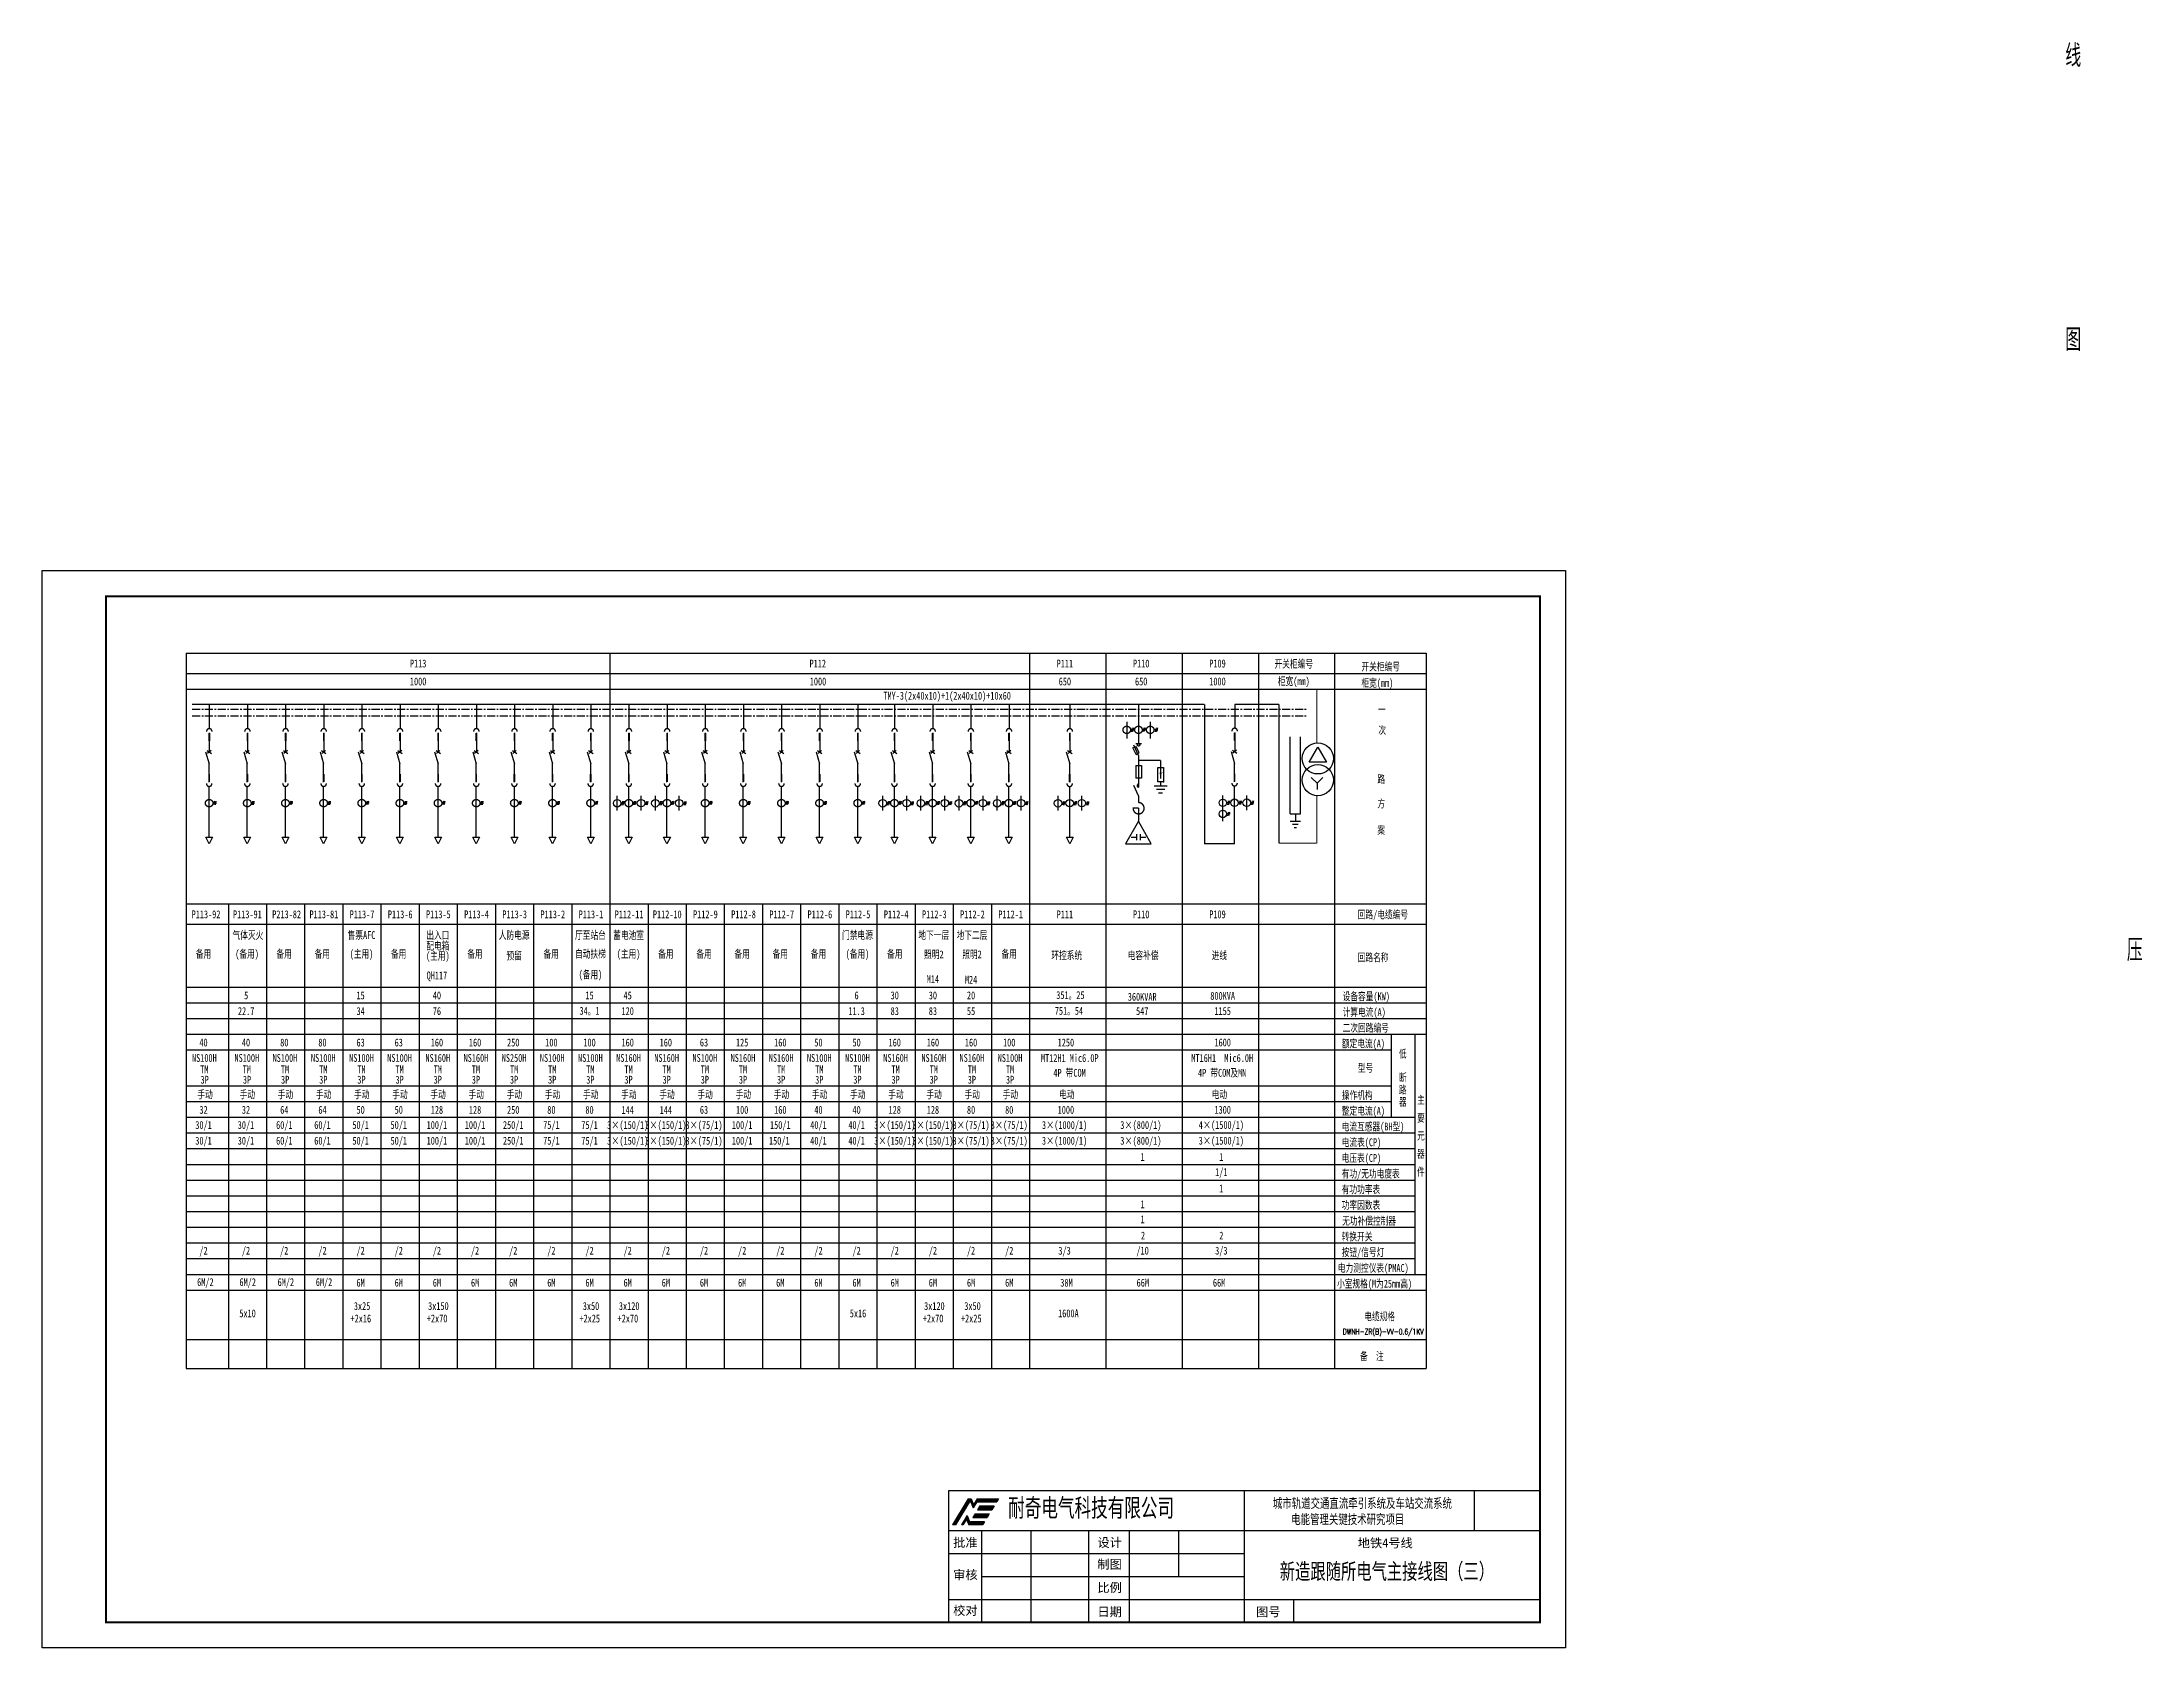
# Model space of a CAD drawing. Extents: x 638975 to 671725, y -185859 to -160817.
import ezdxf
from ezdxf.enums import TextEntityAlignment as Align

# ---------------------------------------------------------------- set-up
doc = ezdxf.new("R2010")
doc.units = 0
doc.header["$LTSCALE"] = 100
doc.header["$MEASUREMENT"] = 0
for name, pattern in [('ACAD_ISO03W100', [30, 12, -18]), ('CENTER', [2, 1.25, -0.25, 0.25, -0.25]), ('CONTINOUS', [2.5, 1.25, 0.25, 0.25, 0.25, 0.25, 0.25])]:
    doc.linetypes.add(name, pattern=pattern)
doc.layers.get('0').update_dxf_attribs({"color": 3, "linetype": 'CONTINUOUS'})
for name, color, linetype in [('01', 7, 'CONTINUOUS'), ('02', 1, 'CONTINUOUS'), ('1', 7, 'ACAD_ISO03W100'), ('11', 1, 'CONTINUOUS'), ('thick', 1, 'CONTINUOUS'), ('图框', 4, 'CONTINUOUS'), ('文字', 7, 'CONTINUOUS'), ('标注', 7, 'CONTINUOUS'), ('预埋件', 7, 'CONTINUOUS')]:
    doc.layers.add(name, color=color, linetype=linetype)
doc.styles.add('FSDBHZ', font='TXT.SHX', dxfattribs={"width": 0.707, "bigfont": 'HZFS.SHX'})
doc.styles.add('HT', font='simhei.ttf')
doc.styles.get("Standard").update_dxf_attribs({"font": 'COMPLEX', "width": 0.666667, "bigfont": 'DXT'})
doc.styles.add('WEN', font='', dxfattribs={"width": 0.7})
doc.styles.get('WEN').set_extended_font_data('SimSun')
pattern_1 = [(45, (965297.757, -248823.082), (-26.60573, 26.60573), [])]

msp = doc.modelspace()

# ---------------------------------------------------------------- texts
at = {"layer": '11'}
for s, height, style, width, p in [('线', 350, 'FSDBHZ', 0.707, (670529, -161204)), ('图', 350, 'FSDBHZ', 0.707, (670529, -165636)), ('开关柜编号', 122.5, 'WEN', 0.7, (659552, -170618)), ('柜宽(mm)', 122.5, 'WEN', 0.7, (659552, -170872)), ('一', 122, 'WEN', 0.7, (659811, -171286)), ('次', 122, 'WEN', 0.7, (659817, -171607)), ('路', 122, 'WEN', 0.7, (659800, -172372)), ('方', 122, 'WEN', 0.7, (659800, -172755)), ('案', 122, 'WEN', 0.7, (659800, -173168)), ('回路/电缆编号', 122.5, 'WEN', 0.7, (659494, -174484)), ('压', 350, 'FSDBHZ', 0.707, (671489, -175152)), ('回路名称', 122.5, 'WEN', 0.7, (659494, -175152)), ('设备容量(KW)', 122.5, 'WEN', 0.7, (659259, -175760)), ('计算电流(A)', 122.5, 'WEN', 0.7, (659259, -176005)), ('二次回路编号', 122.5, 'WEN', 0.7, (659259, -176250)), ('额定电流(A)', 122.5, 'WEN', 0.7, (659246, -176495)), ('低', 122, 'WEN', 0.7, (660136, -176655)), ('型号', 122.5, 'WEN', 0.7, (659496, -176875)), ('操作机构', 122.5, 'WEN', 0.7, (659246, -177300)), ('路', 122, 'WEN', 0.7, (660136, -177216)), ('断', 122, 'WEN', 0.7, (660136, -177025)), ('整定电流(A)', 122.5, 'WEN', 0.7, (659246, -177545)), ('器', 122, 'WEN', 0.7, (660136, -177406)), ('主', 122, 'WEN', 0.7, (660420, -177374)), ('电流互感器(BH型)', 122.5, 'WEN', 0.7, (659244, -177790)), ('元', 122, 'WEN', 0.7, (660420, -177934)), ('要', 122, 'WEN', 0.7, (660420, -177654)), ('电流表(CP)', 122.5, 'WEN', 0.7, (659244, -178035)), ('电压表(CP)', 122.5, 'WEN', 0.7, (659243, -178280)), ('器', 122, 'WEN', 0.7, (660420, -178214)), ('有功/无功电度表', 122.5, 'WEN', 0.7, (659244, -178525)), ('件', 122, 'WEN', 0.7, (660420, -178494)), ('有功功率表', 122.5, 'WEN', 0.7, (659244, -178770)), ('功率因数表', 122.5, 'WEN', 0.7, (659244, -179015)), ('无功补偿控制器', 122.5, 'WEN', 0.7, (659252, -179260)), ('转换开关', 122.5, 'WEN', 0.7, (659244, -179505)), ('按钮/信号灯', 122.5, 'WEN', 0.7, (659244, -179750)), ('小室规格(M为25mm高)', 122.5, 'WEN', 0.7, (659172, -180240)), ('电力测控仪表(PMAC)', 122.5, 'WEN', 0.7, (659184, -179995)), ('电缆规格', 122.5, 'WEN', 0.7, (659595, -180751)), ('备  注', 122.5, 'WEN', 0.7, (659531, -181370))]:
    msp.add_text(s, height=height, dxfattribs=dict(at, style=style, width=width)).set_placement(p)
at = {"layer": '11', "style": 'WEN', "width": 0.7}
for s, height, p in [('P113', 122.5, (644841, -170509)), ('P112', 122.5, (651073, -170509)), ('P111', 122.5, (654927, -170509)), ('P110', 122.5, (656117, -170509)), ('P109', 122.5, (657307, -170509)), ('开关柜编号', 122.5, (658497, -170509)), ('1000', 122.5, (644841, -170789)), ('1000', 122.5, (651077, -170789)), ('TMY-3(2x40x10)+1(2x40x10)+10x60', 122.5, (653091, -171020)), ('650', 122.5, (654927, -170789)), ('650', 122.5, (656117, -170789)), ('1000', 122.5, (657307, -170789)), ('柜宽(mm)', 122.5, (658497, -170789)), ('P113-92', 122.5, (641533, -174420)), ('P113-91', 122.5, (642178, -174420)), ('P213-82', 122.5, (642790, -174420)), ('P113-81', 122.5, (643371, -174420)), ('P113-7', 122.5, (643966, -174420)), ('P113-6', 122.5, (644561, -174420)), ('P113-5', 122.5, (645156, -174420)), ('P113-4', 122.5, (645751, -174420)), ('P113-3', 122.5, (646346, -174420)), ('P113-2', 122.5, (646941, -174420)), ('P113-1', 122.5, (647536, -174420)), ('P112-11', 122.5, (648131, -174420)), ('P112-10', 122.5, (648726, -174420)), ('P112-9', 122.5, (649321, -174420)), ('P112-8', 122.5, (649916, -174420)), ('P112-7', 122.5, (650511, -174420)), ('P112-6', 122.5, (651106, -174420)), ('P112-5', 122.5, (651701, -174420)), ('P112-4', 122.5, (652296, -174420)), ('P112-3', 122.5, (652891, -174420)), ('P112-2', 122.5, (653486, -174420)), ('P112-1', 122.5, (654081, -174420)), ('P111', 122.5, (654927, -174420)), ('P110', 122.5, (656117, -174420)), ('P109', 122.5, (657307, -174420)), ('气体灭火', 122.5, (642187, -174739)), ('售票AFC', 122.5, (643958, -174739)), ('配电箱', 122.5, (645148, -174906)), ('出入口', 122.5, (645148, -174739)), ('人防电源', 122.5, (646338, -174739)), ('厅至站台', 122.5, (647528, -174739)), ('蓄电池室', 122.5, (648123, -174739)), ('门禁电源', 122.5, (651693, -174739)), ('地下一层', 122.5, (652883, -174739)), ('地下二层', 122.5, (653478, -174739)), ('备用', 122.5, (641494, -175033)), ('(备用)', 122.5, (642173, -175041)), ('备用', 122.5, (642751, -175033)), ('备用', 122.5, (643346, -175033)), ('(主用)', 122.5, (643958, -175041)), ('备用', 122.5, (644536, -175033)), ('(主用)', 122.5, (645148, -175073)), ('备用', 122.5, (645726, -175033)), ('预留', 122.5, (646338, -175060)), ('备用', 122.5, (646916, -175033)), ('自动扶梯', 122.5, (647528, -175032)), ('(主用)', 122.5, (648123, -175041)), ('备用', 122.5, (648704, -175033)), ('备用', 122.5, (649299, -175033)), ('备用', 122.5, (649894, -175033)), ('备用', 122.5, (650489, -175033)), ('备用', 122.5, (651084, -175033)), ('(备用)', 122.5, (651693, -175041)), ('备用', 122.5, (652274, -175033)), ('照明2', 122.5, (652883, -175044)), ('照明2', 122.5, (653478, -175044)), ('备用', 122.5, (654059, -175033)), ('环控系统', 122.5, (654957, -175054)), ('电容补偿', 122.5, (656147, -175054)), ('进线', 122.5, (657337, -175054)), ('QH117', 122.5, (645134, -175386)), ('(备用)', 122.5, (647528, -175363)), ('M14', 122.5, (652869, -175429)), ('M24', 122.5, (653464, -175439)), ('5', 122, (642159, -175684)), ('15', 122.5, (643944, -175684)), ('40', 122.5, (645134, -175684)), ('34。1', 122.5, (647514, -175929)), ('15', 122.5, (647514, -175684)), ('45', 122.5, (648109, -175684)), ('6', 122, (651679, -175684)), ('30', 122.5, (652274, -175684)), ('30', 122.5, (652869, -175684)), ('20', 122.5, (653464, -175684)), ('751。54', 122.5, (654991, -175929)), ('351。25', 122.5, (655013, -175684)), ('360KVAR', 122.5, (656133, -175706)), ('800KVA', 122.5, (657388, -175691)), ('22.7', 122.5, (642159, -175929)), ('34', 122.5, (643944, -175929)), ('76', 122.5, (645134, -175929)), ('120', 122.5, (648109, -175929)), ('11.3', 122.5, (651679, -175929)), ('83', 122.5, (652274, -175929)), ('83', 122.5, (652869, -175929)), ('55', 122.5, (653464, -175929)), ('547', 122.5, (656133, -175929)), ('1155', 122.5, (657388, -175928)), ('40', 122.5, (641494, -176419)), ('40', 122.5, (642156, -176419)), ('80', 122.5, (642754, -176419)), ('80', 122.5, (643349, -176419)), ('63', 122.5, (643944, -176419)), ('63', 122.5, (644539, -176419)), ('160', 122.5, (645134, -176419)), ('160', 122.5, (645729, -176419)), ('250', 122.5, (646324, -176419)), ('100', 122.5, (646919, -176419)), ('100', 122.5, (647514, -176419)), ('160', 122.5, (648109, -176419)), ('160', 122.5, (648704, -176419)), ('63', 122.5, (649299, -176419)), ('125', 122.5, (649894, -176419)), ('160', 122.5, (650489, -176419)), ('50', 122.5, (651084, -176419)), ('50', 122.5, (651679, -176419)), ('160', 122.5, (652274, -176419)), ('160', 122.5, (652869, -176419)), ('160', 122.5, (653464, -176419)), ('100', 122.5, (654059, -176419)), ('1250', 122.5, (654943, -176419)), ('1600', 122.5, (657388, -176418)), ('NS100H', 122.5, (641507, -176658)), ('TM', 122.5, (641507, -176836)), ('NS100H', 122.5, (642169, -176658)), ('TM', 122.5, (642169, -176836)), ('NS100H', 122.5, (642764, -176658)), ('TM', 122.5, (642764, -176836)), ('NS100H', 122.5, (643362, -176658)), ('TM', 122.5, (643362, -176836)), ('NS100H', 122.5, (643957, -176658)), ('TM', 122.5, (643957, -176836)), ('NS100H', 122.5, (644552, -176658)), ('TM', 122.5, (644552, -176836)), ('NS160H', 122.5, (645147, -176658)), ('TM', 122.5, (645147, -176836)), ('NS160H', 122.5, (645742, -176658)), ('TM', 122.5, (645742, -176836)), ('NS250H', 122.5, (646337, -176658)), ('TM', 122.5, (646337, -176836)), ('NS100H', 122.5, (646932, -176658)), ('TM', 122.5, (646932, -176836)), ('NS100H', 122.5, (647527, -176658)), ('TM', 122.5, (647527, -176836)), ('NS160H', 122.5, (648122, -176658)), ('TM', 122.5, (648122, -176836)), ('NS160H', 122.5, (648717, -176658)), ('TM', 122.5, (648717, -176836)), ('NS100H', 122.5, (649312, -176658)), ('TM', 122.5, (649312, -176836)), ('NS160H', 122.5, (649907, -176658)), ('TM', 122.5, (649907, -176836)), ('NS160H', 122.5, (650502, -176658)), ('TM', 122.5, (650502, -176836)), ('NS100H', 122.5, (651097, -176658)), ('TM', 122.5, (651097, -176836)), ('NS100H', 122.5, (651692, -176658)), ('TM', 122.5, (651692, -176836)), ('NS160H', 122.5, (652287, -176658)), ('TM', 122.5, (652287, -176836)), ('NS160H', 122.5, (652882, -176658)), ('TM', 122.5, (652882, -176836)), ('NS160H', 122.5, (653477, -176658)), ('TM', 122.5, (653477, -176836)), ('NS100H', 122.5, (654072, -176658)), ('TM', 122.5, (654072, -176836)), ('MT12H1 Mic6.0P ', 122.5, (655035, -176658)), ('4P 带COM', 122.5, (655000, -176887)), ('MT16H1  Mic6.0H', 122.5, (657381, -176657)), ('4P 带COM及MN', 122.5, (657380, -176887)), ('手动', 122.5, (641518, -177224)), ('3P', 122.5, (641512, -176999)), ('手动', 122.5, (642177, -177224)), ('3P', 122.5, (642172, -176999)), ('手动', 122.5, (642772, -177224)), ('3P', 122.5, (642767, -176999)), ('手动', 122.5, (643367, -177224)), ('3P', 122.5, (643362, -176999)), ('手动', 122.5, (643962, -177224)), ('3P', 122.5, (643957, -176999)), ('手动', 122.5, (644557, -177224)), ('3P', 122.5, (644552, -176999)), ('手动', 122.5, (645152, -177224)), ('3P', 122.5, (645147, -176999)), ('手动', 122.5, (645747, -177224)), ('3P', 122.5, (645742, -176999)), ('手动', 122.5, (646342, -177224)), ('3P', 122.5, (646337, -176999)), ('手动', 122.5, (646937, -177224)), ('3P', 122.5, (646932, -176999)), ('手动', 122.5, (647532, -177224)), ('3P', 122.5, (647527, -176999)), ('手动', 122.5, (648127, -177224)), ('3P', 122.5, (648122, -176999)), ('手动', 122.5, (648722, -177224)), ('3P', 122.5, (648717, -176999)), ('手动', 122.5, (649317, -177224)), ('3P', 122.5, (649312, -176999)), ('手动', 122.5, (649912, -177224)), ('3P', 122.5, (649907, -176999)), ('手动', 122.5, (650507, -177224)), ('3P', 122.5, (650502, -176999)), ('手动', 122.5, (651102, -177224)), ('3P', 122.5, (651097, -176999)), ('手动', 122.5, (651697, -177224)), ('3P', 122.5, (651692, -176999)), ('手动', 122.5, (652292, -177224)), ('3P', 122.5, (652287, -176999)), ('手动', 122.5, (652887, -177224)), ('3P', 122.5, (652882, -176999)), ('手动', 122.5, (653482, -177224)), ('3P', 122.5, (653477, -176999)), ('手动', 122.5, (654077, -177224)), ('3P', 122.5, (654072, -176999)), ('电动', 122.5, (654957, -177222)), ('电动', 122.5, (657337, -177222)), ('32', 122.5, (641494, -177469)), ('32', 122.5, (642156, -177469)), ('64', 122.5, (642754, -177469)), ('64', 122.5, (643349, -177469)), ('50', 122.5, (643944, -177469)), ('50', 122.5, (644539, -177469)), ('128', 122.5, (645134, -177469)), ('128', 122.5, (645729, -177469)), ('250', 122.5, (646324, -177469)), ('80', 122.5, (646919, -177469)), ('80', 122.5, (647514, -177469)), ('144', 122.5, (648109, -177469)), ('144', 122.5, (648704, -177469)), ('63', 122.5, (649299, -177469)), ('100', 122.5, (649894, -177469)), ('160', 122.5, (650489, -177469)), ('40', 122.5, (651084, -177469)), ('40', 122.5, (651679, -177469)), ('128', 122.5, (652274, -177469)), ('128', 122.5, (652869, -177469)), ('80', 122.5, (653464, -177469)), ('80', 122.5, (654059, -177469)), ('1000', 122.5, (654943, -177469)), ('1300', 122.5, (657388, -177468)), ('30/1', 122.5, (641494, -177714)), ('30/1', 122.5, (642156, -177714)), ('60/1', 122.5, (642754, -177714)), ('60/1', 122.5, (643349, -177714)), ('50/1', 122.5, (643944, -177714)), ('50/1', 122.5, (644539, -177714)), ('100/1', 122.5, (645134, -177714)), ('100/1', 122.5, (645729, -177714)), ('250/1', 122.5, (646324, -177714)), ('75/1', 122.5, (646919, -177714)), ('75/1', 122.5, (647514, -177714)), ('3×(150/1)', 122.5, (648109, -177714)), ('3×(150/1)', 122.5, (648704, -177714)), ('3×(75/1)', 122.5, (649299, -177714)), ('100/1', 122.5, (649894, -177714)), ('150/1', 122.5, (650489, -177714)), ('40/1', 122.5, (651084, -177714)), ('40/1', 122.5, (651679, -177714)), ('3×(150/1)', 122.5, (652274, -177714)), ('3×(150/1)', 122.5, (652869, -177714)), ('3×(75/1)', 122.5, (653464, -177714)), ('3×(75/1)', 122.5, (654059, -177714)), ('3×(1000/1)', 122.5, (654922, -177714)), ('3×(800/1)', 122.5, (656112, -177714)), ('4×(1500/1)', 122.5, (657367, -177713)), ('30/1', 122.5, (641494, -177959)), ('30/1', 122.5, (642156, -177959)), ('60/1', 122.5, (642754, -177959)), ('60/1', 122.5, (643349, -177959)), ('50/1', 122.5, (643944, -177959)), ('50/1', 122.5, (644539, -177959)), ('100/1', 122.5, (645134, -177959)), ('100/1', 122.5, (645729, -177959)), ('250/1', 122.5, (646324, -177959)), ('75/1', 122.5, (646919, -177959)), ('75/1', 122.5, (647514, -177959)), ('3×(150/1)', 122.5, (648109, -177959)), ('3×(150/1)', 122.5, (648704, -177959)), ('3×(75/1)', 122.5, (649299, -177959)), ('100/1', 122.5, (649894, -177959)), ('150/1', 122.5, (650473, -177959)), ('40/1', 122.5, (651084, -177959)), ('40/1', 122.5, (651679, -177959)), ('3×(150/1)', 122.5, (652274, -177959)), ('3×(150/1)', 122.5, (652869, -177959)), ('3×(75/1)', 122.5, (653464, -177959)), ('3×(75/1)', 122.5, (654059, -177959)), ('3×(1000/1)', 122.5, (654922, -177959)), ('3×(800/1)', 122.5, (656112, -177959)), ('1', 122, (656138, -178203)), ('3×(1500/1)', 122.5, (657367, -177958)), ('1', 122, (657367, -178203)), ('1/1', 122.5, (657367, -178448)), ('1', 122, (657367, -178693)), ('1', 122, (656138, -178941)), ('1', 122, (656138, -179175)), ('2', 122, (656145, -179428)), ('2', 122, (657367, -179428)), ('/2', 122.5, (641494, -179674)), ('/2', 122.5, (642156, -179674)), ('/2', 122.5, (642751, -179674)), ('/2', 122.5, (643349, -179674)), ('/2', 122.5, (643944, -179674)), ('/2', 122.5, (644539, -179674)), ('/2', 122.5, (645134, -179674)), ('/2', 122.5, (645729, -179674)), ('/2', 122.5, (646324, -179674)), ('/2', 122.5, (646919, -179674)), ('/2', 122.5, (647514, -179674)), ('/2', 122.5, (648109, -179674)), ('/2', 122.5, (648704, -179674)), ('/2', 122.5, (649299, -179674)), ('/2', 122.5, (649894, -179674)), ('/2', 122.5, (650489, -179674)), ('/2', 122.5, (651084, -179674)), ('/2', 122.5, (651679, -179674)), ('/2', 122.5, (652274, -179674)), ('/2', 122.5, (652869, -179674)), ('/2', 122.5, (653464, -179674)), ('/2', 122.5, (654059, -179674)), ('3/3', 122.5, (654922, -179674)), ('/10', 122.5, (656139, -179673)), ('3/3', 122.5, (657367, -179673)), ('6M/2', 122.5, (641523, -180164)), ('6M/2', 122.5, (642183, -180164)), ('6M/2', 122.5, (642778, -180164)), ('6M/2', 122.5, (643373, -180164)), ('6M', 122.5, (643944, -180164)), ('6M', 122.5, (644539, -180164)), ('6M', 122.5, (645134, -180164)), ('6M', 122.5, (645729, -180164)), ('6M', 122.5, (646324, -180164)), ('6M', 122.5, (646919, -180164)), ('6M', 122.5, (647514, -180164)), ('6M', 122.5, (648109, -180164)), ('6M', 122.5, (648704, -180164)), ('6M', 122.5, (649299, -180164)), ('6M', 122.5, (649894, -180164)), ('6M', 122.5, (650489, -180164)), ('6M', 122.5, (651084, -180164)), ('6M', 122.5, (651679, -180164)), ('6M', 122.5, (652274, -180164)), ('6M', 122.5, (652869, -180164)), ('6M', 122.5, (653464, -180164)), ('6M', 122.5, (654059, -180164)), ('38M', 122.5, (654952, -180164)), ('66M', 122.5, (656142, -180164)), ('66M', 122.5, (657332, -180164)), ('5x10', 122.5, (642181, -180642)), ('+2x16', 122.5, (643947, -180722)), ('3x25', 122.5, (643967, -180528)), ('+2x70', 122.5, (645137, -180722)), ('3x150', 122.5, (645157, -180528)), ('+2x25', 122.5, (647517, -180722)), ('3x50', 122.5, (647537, -180528)), ('+2x70', 122.5, (648112, -180722)), ('3x120', 122.5, (648132, -180528)), ('5x16', 122.5, (651701, -180642)), ('+2x70', 122.5, (652872, -180722)), ('3x120', 122.5, (652892, -180528)), ('+2x25', 122.5, (653467, -180722)), ('3x50', 122.5, (653487, -180528)), ('1600A', 122.5, (654982, -180642))]:
    msp.add_text(s, height=height, dxfattribs=at).set_placement(p, align=Align.MIDDLE)
at = {"layer": '文字', "color": 7, "ltscale": 0.2, "style": 'WEN', "width": 0.7}
msp.add_text('新造跟随所电气主接线图（三）', height=250, dxfattribs=at).set_placement((659949, -184788), align=Align.CENTER)
at = {"layer": '标注', "linetype": 'CONTINOUS', "insert": (658171, -183526), "char_height": 150, "attachment_point": 1, "style": 'WEN'}
msp.add_mtext_dynamic_manual_height_columns('城市轨道交通直流牵引系统及车站交流系统\\P    电能管理关键技术研究项目', width=3585.75, gutter_width=25, heights=[0], dxfattribs=at)

# ---------------------------------------------------------------- blocks, each defined once
blk = doc.blocks.new('A$C782C4C8E')
at = {"layer": '11', "style": 'FSDBHZ', "width": 0.65}
blk.add_text('DWNH-ZR(B)-VV-0.6/1KV', height=250, dxfattribs=at).set_placement((1639, 125), align=Align.MIDDLE)
blk = doc.blocks.new('图框')
at = {"layer": '图框'}
h = blk.add_hatch(dxfattribs=at)
h.set_pattern_fill('ANSI31', color=5, scale=11.850767)
h.set_pattern_definition(pattern_1)
h.paths.add_polyline_path([(1013864, -235026), (1013937, -234905), (1013353, -234905), (1013257, -234665), (1013039, -235026), (1013091, -235026), (1013227, -234800), (1013318, -235026)], flags=17)
h.paths.add_polyline_path([(1012684, -235026), (1012807, -235026), (1013380, -234075), (1013493, -234358), (1013636, -234122), (1014409, -234122), (1014474, -234014), (1013649, -234014), (1013511, -234242), (1013420, -234014), (1013294, -234014)])
h = blk.add_hatch(dxfattribs=at)
h.set_pattern_fill('ANSI31', color=256, scale=11.850767)
h.set_pattern_definition(pattern_1)
h.paths.add_polyline_path([(1014312, -234282), (1013758, -234282), (1013666, -234434), (1014220, -234434)])
h.paths.add_polyline_path([(1014121, -234599), (1013567, -234599), (1013483, -234738), (1014037, -234738)])
h = blk.add_hatch(dxfattribs=at)
h.set_pattern_fill('ANSI31', color=3, scale=11.850767)
h.set_pattern_definition(pattern_1)
h.paths.add_polyline_path([(1013758, -234282), (1013666, -234434), (1014220, -234434), (1014312, -234282)])
h.paths.add_polyline_path([(1013567, -234599), (1013483, -234738), (1014037, -234738), (1014121, -234599)])
for p, q in [((1012536, -233704), (1012536, -238826)), ((1013294, -234014), (1012684, -235026)), ((1013380, -234075), (1012807, -235026)), ((1013294, -234014), (1013417, -234014)), ((1013380, -234075), (1013493, -234358)), ((1013420, -234014), (1013511, -234242)), ((1013636, -234122), (1013493, -234358)), ((1013649, -234014), (1013511, -234242)), ((1013636, -234122), (1014409, -234122)), ((1013649, -234014), (1014474, -234014)), ((1014474, -234014), (1014409, -234122)), ((1024062, -233704), (1024062, -238826)), ((1033026, -233704), (1033026, -235240)), ((1035587, -238826), (1035587, -233704)), ((1013257, -234665), (1013039, -235026)), ((1013227, -234800), (1013091, -235026)), ((1013227, -234800), (1013318, -235026)), ((1013257, -234665), (1013353, -234905)), ((1013937, -234905), (1013353, -234905)), ((1013567, -234599), (1013483, -234738)), ((1013483, -234738), (1014037, -234738)), ((1013567, -234599), (1014121, -234599)), ((1013758, -234282), (1013666, -234434)), ((1013666, -234434), (1014220, -234434)), ((1013758, -234282), (1014312, -234282)), ((1013937, -234905), (1013864, -235026)), ((1014121, -234599), (1014037, -234738)), ((1014312, -234282), (1014220, -234434)), ((1012536, -235240), (1024062, -235240)), ((1012807, -235026), (1012684, -235026)), ((1013091, -235026), (1013039, -235026)), ((1013864, -235026), (1013318, -235026)), ((1013817, -235240), (1013817, -238826)), ((1015737, -235240), (1015737, -238826)), ((1017985, -235240), (1017985, -237033)), ((1019579, -235240), (1019579, -238826)), ((1021500, -235240), (1021500, -237033)), ((1024062, -235240), (1035587, -235240)), ((1012536, -236137), (1024062, -236137)), ((1013817, -237033), (1024062, -237033)), ((1024062, -237033), (1024062, -237033)), ((1012536, -237930), (1024062, -237930)), ((1024062, -237930), (1035587, -237930)), ((1025982, -237930), (1025982, -238826)), ((1012536, -238826), (1035587, -238826))]:
    blk.add_line(p, q, dxfattribs=at)
at = {"layer": '图框', "lineweight": 30}
for p, q in [((1035587, -233704), (1012536, -233704)), ((1012536, -233704), (1012536, -238826))]:
    blk.add_line(p, q, dxfattribs=at)
at = {"layer": '图框', "linetype": 'CONTINOUS'}
for p, q in [((1017985, -237033), (1017985, -238826)), ((1021500, -238826), (1021500, -238826))]:
    blk.add_line(p, q, dxfattribs=at)
at = {"layer": '图框', "color": 0, "ltscale": 0.2, "style": 'HT'}
for s, p in [('批准', (1012711, -235889)), ('设计', (1018334, -235889)), ('地铁4号线', (1028485, -235907)), ('制图', (1018334, -236736)), ('审核', (1012711, -237145)), ('比例', (1018334, -237647)), ('校对', (1012711, -238539)), ('日期', (1018334, -238589)), ('图号', (1024520, -238589))]:
    blk.add_text(s, height=350, dxfattribs=at).set_placement(p)
at = {"layer": '图框', "color": 0, "insert": (1014858, -234002), "char_height": 711.05, "attachment_point": 1}
blk.add_mtext_dynamic_manual_height_columns('{\\fSimSun|b0|i0|c134|p2;耐奇电气科技有限公司}', width=8427.24, gutter_width=12.5, heights=[0], dxfattribs=at)

# ---------------------------------------------------------------- linework, layer by layer
at = {"const_width": 18.3}
for points in [[(658856, -171746), (658856, -170917)], [(658267, -173310), (658267, -171146)], [(658856, -173310), (658856, -172569)], [(658856, -173310), (658267, -173310)]]:
    msp.add_lwpolyline(points, dxfattribs=at)
at = {"const_width": 18.3, "elevation": -732}
for points in [[(641316, -171146), (657104, -171146)], [(658267, -171146), (657575, -171146)]]:
    msp.add_lwpolyline(points, dxfattribs=at)
for centre in [(658872, -171988), (658872, -172326)]:
    msp.add_circle(centre, 243)
at = {"layer": '01'}
for p, q in [((641221, -170347), (641221, -181503)), ((641221, -170347), (660563, -170347)), ((647831, -170347), (647831, -181503)), ((654376, -170347), (654376, -181503)), ((655566, -170347), (655566, -181503)), ((656756, -170347), (656756, -181503)), ((657946, -170347), (657946, -181503)), ((659136, -181503), (659136, -170347)), ((660563, -170347), (660563, -181503)), ((660388, -180033), (660388, -176288)), ((641221, -181503), (660563, -181503))]:
    msp.add_line(p, q, dxfattribs=at)
at = {"layer": '01', "color": 3, "linetype": 'CENTER'}
for p, q in [((641316, -171219), (658690, -171219)), ((641316, -171324), (658690, -171324))]:
    msp.add_line(p, q, dxfattribs=at)
at = {"layer": '02'}
for p, q in [((641221, -170662), (660563, -170662)), ((641221, -170907), (660563, -170907)), ((657104, -171146, -732), (657104, -173322, -732)), ((647946, -172801, -1796), (647946, -172570, -1796)), ((648319, -172802, -1796), (648319, -172571, -1796)), ((648541, -172801, -1796), (648541, -172570, -1796)), ((648914, -172802, -1796), (648914, -172571, -1796)), ((652088, -172801, -1796), (652088, -172570, -1796)), ((652461, -172802, -1796), (652461, -172571, -1796)), ((652683, -172801, -1796), (652683, -172570, -1796)), ((653056, -172802, -1796), (653056, -172571, -1796)), ((653278, -172801, -1796), (653278, -172570, -1796)), ((653651, -172802, -1796), (653651, -172571, -1796)), ((653873, -172801, -1796), (653873, -172570, -1796)), ((654246, -172802, -1796), (654246, -172571, -1796)), ((654821, -172802, -1796), (654821, -172571, -1796)), ((655194, -172802, -1796), (655194, -172571, -1796)), ((657392, -172795, -1629), (657392, -172564, -1629)), ((657765, -172795, -1629), (657765, -172564, -1629)), ((658770, -172286), (658861, -172376)), ((658952, -172286), (658861, -172376)), ((658861, -172376), (658861, -172472)), ((648057, -172687, -1796), (648003, -172687, -1796)), ((648028, -172657, -1796), (648015, -172717, -1796)), ((648048, -172657, -1796), (648035, -172717, -1796)), ((648430, -172687, -1796), (648375, -172687, -1796)), ((648400, -172658, -1796), (648387, -172717, -1796)), ((648421, -172658, -1796), (648408, -172717, -1796)), ((648652, -172687, -1796), (648598, -172687, -1796)), ((648623, -172657, -1796), (648610, -172717, -1796)), ((648643, -172657, -1796), (648630, -172717, -1796)), ((649025, -172687, -1796), (648970, -172687, -1796)), ((648995, -172658, -1796), (648982, -172717, -1796)), ((649016, -172658, -1796), (649003, -172717, -1796)), ((652199, -172687, -1796), (652145, -172687, -1796)), ((652170, -172657, -1796), (652157, -172717, -1796)), ((652190, -172657, -1796), (652177, -172717, -1796)), ((652572, -172687, -1796), (652517, -172687, -1796)), ((652542, -172658, -1796), (652529, -172717, -1796)), ((652563, -172658, -1796), (652549, -172717, -1796)), ((652794, -172687, -1796), (652740, -172687, -1796)), ((652765, -172657, -1796), (652752, -172717, -1796)), ((652785, -172657, -1796), (652772, -172717, -1796)), ((653167, -172687, -1796), (653112, -172687, -1796)), ((653137, -172658, -1796), (653124, -172717, -1796)), ((653158, -172658, -1796), (653144, -172717, -1796)), ((653389, -172687, -1796), (653335, -172687, -1796)), ((653360, -172657, -1796), (653347, -172717, -1796)), ((653380, -172657, -1796), (653367, -172717, -1796)), ((653762, -172687, -1796), (653707, -172687, -1796)), ((653732, -172658, -1796), (653719, -172717, -1796)), ((653753, -172658, -1796), (653739, -172717, -1796)), ((653984, -172687, -1796), (653930, -172687, -1796)), ((653955, -172657, -1796), (653942, -172717, -1796)), ((653975, -172657, -1796), (653962, -172717, -1796)), ((654357, -172687, -1796), (654302, -172687, -1796)), ((654327, -172658, -1796), (654314, -172717, -1796)), ((654348, -172658, -1796), (654334, -172717, -1796)), ((654933, -172687, -1796), (654878, -172687, -1796)), ((654903, -172658, -1796), (654890, -172718, -1796)), ((654923, -172658, -1796), (654910, -172718, -1796)), ((655115, -172684, -1796), (655060, -172684, -1796)), ((655085, -172655, -1796), (655072, -172715, -1796)), ((655106, -172655, -1796), (655093, -172715, -1796)), ((655305, -172688, -1796), (655250, -172688, -1796)), ((655275, -172658, -1796), (655262, -172718, -1796)), ((655296, -172658, -1796), (655283, -172718, -1796)), ((657392, -172968, -1629), (657392, -172737, -1629)), ((657504, -172680, -1629), (657449, -172680, -1629)), ((657504, -172853, -1629), (657449, -172853, -1629)), ((657474, -172651, -1629), (657461, -172710, -1629)), ((657474, -172824, -1629), (657461, -172884, -1629)), ((657495, -172651, -1629), (657481, -172710, -1629)), ((657495, -172824, -1629), (657481, -172884, -1629)), ((657686, -172677, -1629), (657632, -172677, -1629)), ((657657, -172648, -1629), (657643, -172707, -1629)), ((657677, -172648, -1629), (657664, -172707, -1629)), ((657876, -172680, -1629), (657821, -172680, -1629)), ((657847, -172651, -1629), (657833, -172711, -1629)), ((657867, -172651, -1629), (657854, -172711, -1629)), ((657573, -173322, -898), (657104, -173322, -898)), ((641221, -174258), (660563, -174258)), ((641881, -174258), (641881, -181503)), ((642476, -174258), (642476, -181503)), ((643071, -174258), (643071, -181503)), ((643666, -174258), (643666, -181503)), ((644261, -174258), (644261, -181503)), ((644856, -174258), (644856, -181503)), ((645451, -174258), (645451, -181503)), ((646046, -174258), (646046, -181503)), ((646641, -174258), (646641, -181503)), ((647236, -174258), (647236, -181503)), ((648426, -174258), (648426, -181503)), ((649021, -174258), (649021, -181503)), ((649616, -174258), (649616, -181503)), ((650211, -174258), (650211, -181503)), ((650806, -174258), (650806, -181503)), ((651401, -174258), (651401, -181503)), ((651996, -174258), (651996, -181503)), ((652591, -174258), (652591, -181503)), ((653186, -174258), (653186, -181503)), ((653781, -174258), (653781, -181503)), ((641221, -174573), (660563, -174573)), ((641221, -175553), (660563, -175553)), ((641221, -175798), (660563, -175798)), ((641221, -176043), (660563, -176043)), ((641221, -176288), (660563, -176288)), ((641221, -176533), (660021, -176533)), ((641221, -177093), (660021, -177093)), ((641221, -177338), (660021, -177338)), ((641221, -177583), (660388, -177583)), ((641221, -177828), (660388, -177828)), ((641221, -178073), (660388, -178073)), ((641221, -178318), (660388, -178318)), ((641221, -178563), (660388, -178563)), ((641221, -178808), (660388, -178808)), ((641221, -179053), (660388, -179053)), ((641221, -179298), (660388, -179298)), ((641221, -179543), (660388, -179543)), ((641221, -179788), (660388, -179788)), ((641221, -180033), (660563, -180033)), ((641221, -180278), (660563, -180278)), ((641221, -181048), (660563, -181048))]:
    msp.add_line(p, q, dxfattribs=at)
msp.add_lwpolyline([(658872, -171815), (659007, -172049), (658737, -172049)], close=True, dxfattribs=at)
for centre in [(647945, -172688, -1796), (648317, -172685, -1796), (648540, -172688, -1796), (648912, -172685, -1796), (652086, -172688, -1796), (652459, -172685, -1796), (652681, -172688, -1796), (653054, -172685, -1796), (653276, -172688, -1796), (653649, -172685, -1796), (653871, -172688, -1796), (654244, -172685, -1796), (654820, -172688, -1796), (655002, -172686, -1796), (655192, -172686, -1796), (657391, -172681, -1629), (657391, -172854, -1629), (657573, -172679, -1629), (657763, -172679, -1629)]:
    msp.add_circle(centre, 58.2, dxfattribs=at)
at = {"layer": '1'}
for p, q in [((641584, -171153, -898), (641584, -171525, -898)), ((642179, -171153, -898), (642179, -171525, -898)), ((642774, -171153, -898), (642774, -171525, -898)), ((643369, -171153, -898), (643369, -171525, -898)), ((643964, -171153, -898), (643964, -171525, -898)), ((644559, -171153, -898), (644559, -171525, -898)), ((645154, -171153, -898), (645154, -171525, -898)), ((645749, -171153, -898), (645749, -171525, -898)), ((646344, -171153, -898), (646344, -171525, -898)), ((646939, -171153, -898), (646939, -171525, -898)), ((647534, -171153, -898), (647534, -171525, -898)), ((648129, -171153, -898), (648129, -171525, -898)), ((648724, -171153, -898), (648724, -171525, -898)), ((649319, -171153, -898), (649319, -171525, -898)), ((649914, -171153, -898), (649914, -171525, -898)), ((650509, -171153, -898), (650509, -171525, -898)), ((651104, -171153, -898), (651104, -171525, -898)), ((651699, -171153, -898), (651699, -171525, -898)), ((652271, -171153, -898), (652271, -171525, -898)), ((652866, -171153, -898), (652866, -171525, -898)), ((653461, -171153, -898), (653461, -171525, -898)), ((654056, -171153, -898), (654056, -171525, -898)), ((655004, -171153, -898), (655004, -171525, -898)), ((656076, -171153, -898), (656076, -171758, -898)), ((657575, -171146, -732), (657575, -171518, -732)), ((658601, -172853), (658601, -171219)), ((641584, -171590, -898), (641584, -171700, -898)), ((642179, -171590, -898), (642179, -171700, -898)), ((642774, -171590, -898), (642774, -171700, -898)), ((643369, -171590, -898), (643369, -171700, -898)), ((643964, -171590, -898), (643964, -171700, -898)), ((644559, -171590, -898), (644559, -171700, -898)), ((645154, -171590, -898), (645154, -171700, -898)), ((645749, -171590, -898), (645749, -171700, -898)), ((646344, -171590, -898), (646344, -171700, -898)), ((646939, -171590, -898), (646939, -171700, -898)), ((647534, -171590, -898), (647534, -171700, -898)), ((648129, -171590, -898), (648129, -171700, -898)), ((648724, -171590, -898), (648724, -171700, -898)), ((649319, -171590, -898), (649319, -171700, -898)), ((649914, -171590, -898), (649914, -171700, -898)), ((650509, -171590, -898), (650509, -171700, -898)), ((651104, -171590, -898), (651104, -171700, -898)), ((651699, -171590, -898), (651699, -171700, -898)), ((652271, -171590, -898), (652271, -171700, -898)), ((652866, -171590, -898), (652866, -171700, -898)), ((653461, -171590, -898), (653461, -171700, -898)), ((654056, -171590, -898), (654056, -171700, -898)), ((655004, -171591, -898), (655004, -171700, -898)), ((655893, -171416, -898), (655893, -171676, -898)), ((656006, -171542, -898), (655952, -171542, -898)), ((655977, -171513, -898), (655963, -171572, -898)), ((655997, -171513, -898), (655984, -171572, -898)), ((656189, -171539, -898), (656134, -171539, -898)), ((656159, -171509, -898), (656146, -171569, -898)), ((656180, -171509, -898), (656166, -171569, -898)), ((656259, -171416, -898), (656259, -171676, -898)), ((656379, -171542, -898), (656324, -171542, -898)), ((656349, -171513, -898), (656336, -171572, -898)), ((656370, -171513, -898), (656356, -171572, -898)), ((657575, -171584, -732), (657575, -171693, -732)), ((658442, -172853), (658442, -171324)), ((641527, -171887, -898), (641582, -172073, -898)), ((641550, -171865, -898), (641619, -171912, -898)), ((641611, -171865, -898), (641557, -171912, -898)), ((641584, -171641, -898), (641584, -171888, -898)), ((641584, -171641, -898), (641584, -171888, -898)), ((642122, -171887, -898), (642177, -172073, -898)), ((642145, -171865, -898), (642214, -171912, -898)), ((642206, -171865, -898), (642152, -171912, -898)), ((642179, -171641, -898), (642179, -171888, -898)), ((642179, -171641, -898), (642179, -171888, -898)), ((642717, -171887, -898), (642772, -172073, -898)), ((642740, -171865, -898), (642809, -171912, -898)), ((642801, -171865, -898), (642747, -171912, -898)), ((642774, -171641, -898), (642774, -171888, -898)), ((642774, -171641, -898), (642774, -171888, -898)), ((643312, -171887, -898), (643367, -172073, -898)), ((643335, -171865, -898), (643404, -171912, -898)), ((643396, -171865, -898), (643342, -171912, -898)), ((643369, -171641, -898), (643369, -171888, -898)), ((643369, -171641, -898), (643369, -171888, -898)), ((643907, -171887, -898), (643962, -172073, -898)), ((643930, -171865, -898), (643999, -171912, -898)), ((643991, -171865, -898), (643937, -171912, -898)), ((643964, -171641, -898), (643964, -171888, -898)), ((643964, -171641, -898), (643964, -171888, -898)), ((644502, -171887, -898), (644557, -172073, -898)), ((644525, -171865, -898), (644594, -171912, -898)), ((644586, -171865, -898), (644532, -171912, -898)), ((644559, -171641, -898), (644559, -171888, -898)), ((644559, -171641, -898), (644559, -171888, -898)), ((645097, -171887, -898), (645152, -172073, -898)), ((645120, -171865, -898), (645189, -171912, -898)), ((645181, -171865, -898), (645127, -171912, -898)), ((645154, -171641, -898), (645154, -171888, -898)), ((645154, -171641, -898), (645154, -171888, -898)), ((645692, -171887, -898), (645747, -172073, -898)), ((645715, -171865, -898), (645784, -171912, -898)), ((645776, -171865, -898), (645722, -171912, -898)), ((645749, -171641, -898), (645749, -171888, -898)), ((645749, -171641, -898), (645749, -171888, -898)), ((646287, -171887, -898), (646342, -172073, -898)), ((646310, -171865, -898), (646379, -171912, -898)), ((646371, -171865, -898), (646317, -171912, -898)), ((646344, -171641, -898), (646344, -171888, -898)), ((646344, -171641, -898), (646344, -171888, -898)), ((646882, -171887, -898), (646937, -172073, -898)), ((646905, -171865, -898), (646974, -171912, -898)), ((646966, -171865, -898), (646912, -171912, -898)), ((646939, -171641, -898), (646939, -171888, -898)), ((646939, -171641, -898), (646939, -171888, -898)), ((647477, -171887, -898), (647532, -172073, -898)), ((647500, -171865, -898), (647569, -171912, -898)), ((647561, -171865, -898), (647507, -171912, -898)), ((647534, -171641, -898), (647534, -171888, -898)), ((647534, -171641, -898), (647534, -171888, -898)), ((648072, -171887, -898), (648127, -172073, -898)), ((648095, -171865, -898), (648164, -171912, -898)), ((648156, -171865, -898), (648102, -171912, -898)), ((648129, -171641, -898), (648129, -171888, -898)), ((648129, -171641, -898), (648129, -171888, -898)), ((648667, -171887, -898), (648722, -172073, -898)), ((648690, -171865, -898), (648759, -171912, -898)), ((648751, -171865, -898), (648697, -171912, -898)), ((648724, -171641, -898), (648724, -171888, -898)), ((648724, -171641, -898), (648724, -171888, -898)), ((649262, -171887, -898), (649317, -172073, -898)), ((649285, -171865, -898), (649354, -171912, -898)), ((649346, -171865, -898), (649292, -171912, -898)), ((649319, -171641, -898), (649319, -171888, -898)), ((649319, -171641, -898), (649319, -171888, -898)), ((649857, -171887, -898), (649912, -172073, -898)), ((649880, -171865, -898), (649949, -171912, -898)), ((649941, -171865, -898), (649887, -171912, -898)), ((649914, -171641, -898), (649914, -171888, -898)), ((649914, -171641, -898), (649914, -171888, -898)), ((650452, -171887, -898), (650507, -172073, -898)), ((650475, -171865, -898), (650544, -171912, -898)), ((650536, -171865, -898), (650482, -171912, -898)), ((650509, -171641, -898), (650509, -171888, -898)), ((650509, -171641, -898), (650509, -171888, -898)), ((651047, -171887, -898), (651102, -172073, -898)), ((651070, -171865, -898), (651139, -171912, -898)), ((651131, -171865, -898), (651077, -171912, -898)), ((651104, -171641, -898), (651104, -171888, -898)), ((651104, -171641, -898), (651104, -171888, -898)), ((651642, -171887, -898), (651697, -172073, -898)), ((651665, -171865, -898), (651734, -171912, -898)), ((651726, -171865, -898), (651672, -171912, -898)), ((651699, -171641, -898), (651699, -171888, -898)), ((651699, -171641, -898), (651699, -171888, -898)), ((652214, -171887, -898), (652269, -172073, -898)), ((652237, -171865, -898), (652305, -171912, -898)), ((652298, -171865, -898), (652244, -171912, -898)), ((652271, -171641, -898), (652271, -171888, -898)), ((652271, -171641, -898), (652271, -171888, -898)), ((652809, -171887, -898), (652864, -172073, -898)), ((652832, -171865, -898), (652900, -171912, -898)), ((652893, -171865, -898), (652839, -171912, -898)), ((652866, -171641, -898), (652866, -171888, -898)), ((652866, -171641, -898), (652866, -171888, -898)), ((653404, -171887, -898), (653459, -172073, -898)), ((653427, -171865, -898), (653495, -171912, -898)), ((653488, -171865, -898), (653434, -171912, -898)), ((653461, -171641, -898), (653461, -171888, -898)), ((653461, -171641, -898), (653461, -171888, -898)), ((653999, -171887, -898), (654054, -172073, -898)), ((654022, -171865, -898), (654090, -171912, -898)), ((654083, -171865, -898), (654029, -171912, -898)), ((654056, -171641, -898), (654056, -171888, -898)), ((654056, -171641, -898), (654056, -171888, -898)), ((654947, -171887, -898), (655002, -172074, -898)), ((654970, -171866, -898), (655039, -171913, -898)), ((655031, -171866, -898), (654977, -171913, -898)), ((655004, -171642, -898), (655004, -171889, -898)), ((655004, -171642, -898), (655004, -171889, -898)), ((655989, -171825, -898), (656039, -171801, -898)), ((656038, -171927, -769), (655989, -171825, -305)), ((656076, -171944, -898), (656000, -171782, -166)), ((656033, -171758, -898), (656123, -171758, -898)), ((656038, -171927, -898), (656088, -171903, -898)), ((656088, -171903, -769), (656039, -171801, -305)), ((657518, -171880, -732), (657573, -172066, -732)), ((657541, -171858, -732), (657610, -171905, -732)), ((657603, -171858, -732), (657548, -171905, -732)), ((657575, -171635, -732), (657575, -171882, -732)), ((657575, -171635, -732), (657575, -171882, -732)), ((641582, -172337, -898), (641582, -172073, -898)), ((641582, -172358, -898), (641582, -172249, -898)), ((642177, -172337, -898), (642177, -172073, -898)), ((642177, -172358, -898), (642177, -172249, -898)), ((642772, -172337, -898), (642772, -172073, -898)), ((642772, -172358, -898), (642772, -172249, -898)), ((643367, -172337, -898), (643367, -172073, -898)), ((643367, -172358, -898), (643367, -172249, -898)), ((643962, -172337, -898), (643962, -172073, -898)), ((643962, -172358, -898), (643962, -172249, -898)), ((644557, -172337, -898), (644557, -172073, -898)), ((644557, -172358, -898), (644557, -172249, -898)), ((645152, -172337, -898), (645152, -172073, -898)), ((645152, -172358, -898), (645152, -172249, -898)), ((645747, -172337, -898), (645747, -172073, -898)), ((645747, -172358, -898), (645747, -172249, -898)), ((646342, -172337, -898), (646342, -172073, -898)), ((646342, -172358, -898), (646342, -172249, -898)), ((646937, -172337, -898), (646937, -172073, -898)), ((646937, -172358, -898), (646937, -172249, -898)), ((647532, -172337, -898), (647532, -172073, -898)), ((647532, -172358, -898), (647532, -172249, -898)), ((648127, -172337, -898), (648127, -172073, -898)), ((648127, -172358, -898), (648127, -172249, -898)), ((648722, -172337, -898), (648722, -172073, -898)), ((648722, -172358, -898), (648722, -172249, -898)), ((649317, -172337, -898), (649317, -172073, -898)), ((649317, -172358, -898), (649317, -172249, -898)), ((649912, -172337, -898), (649912, -172073, -898)), ((649912, -172358, -898), (649912, -172249, -898)), ((650507, -172337, -898), (650507, -172073, -898)), ((650507, -172358, -898), (650507, -172249, -898)), ((651102, -172337, -898), (651102, -172073, -898)), ((651102, -172358, -898), (651102, -172249, -898)), ((651697, -172337, -898), (651697, -172073, -898)), ((651697, -172358, -898), (651697, -172249, -898)), ((652269, -172337, -898), (652269, -172073, -898)), ((652269, -172358, -898), (652269, -172249, -898)), ((652864, -172337, -898), (652864, -172073, -898)), ((652864, -172358, -898), (652864, -172249, -898)), ((653459, -172337, -898), (653459, -172073, -898)), ((653459, -172358, -898), (653459, -172249, -898)), ((654054, -172337, -898), (654054, -172073, -898)), ((654054, -172358, -898), (654054, -172249, -898)), ((655002, -172334, -898), (655002, -172074, -898)), ((655002, -172359, -898), (655002, -172249, -898)), ((656035, -172099, -898), (656123, -172099, -898)), ((656035, -172099, -898), (656035, -172295, -898)), ((656076, -171944, -898), (656076, -172438, -898)), ((656420, -172021, -166), (656076, -172021, -166)), ((656123, -172099, -898), (656123, -172295, -898)), ((656420, -172021, -166), (656420, -172301, -166)), ((657573, -172328, -732), (657573, -172066, -732)), ((657573, -172352, -732), (657573, -172242, -732)), ((641582, -173214, -898), (641582, -172424, -898)), ((642177, -173214, -898), (642177, -172424, -898)), ((642772, -173214, -898), (642772, -172424, -898)), ((643367, -173214, -898), (643367, -172424, -898)), ((643962, -173214, -898), (643962, -172424, -898)), ((644557, -173214, -898), (644557, -172424, -898)), ((645152, -173214, -898), (645152, -172424, -898)), ((645747, -173214, -898), (645747, -172424, -898)), ((646342, -173214, -898), (646342, -172424, -898)), ((646937, -173214, -898), (646937, -172424, -898)), ((647532, -173214, -898), (647532, -172424, -898)), ((648127, -173214, -898), (648127, -172424, -898)), ((648722, -173214, -898), (648722, -172424, -898)), ((649317, -173214, -898), (649317, -172424, -898)), ((649912, -173214, -898), (649912, -172424, -898)), ((650507, -173214, -898), (650507, -172424, -898)), ((651102, -173214, -898), (651102, -172424, -898)), ((651697, -173214, -898), (651697, -172424, -898)), ((652269, -173214, -898), (652269, -172424, -898)), ((652864, -173214, -898), (652864, -172424, -898)), ((653459, -173214, -898), (653459, -172424, -898)), ((654054, -173214, -898), (654054, -172424, -898)), ((655002, -173215, -898), (655002, -172424, -898)), ((656076, -172573, -898), (656000, -172412, -166)), ((656123, -172295, -898), (656035, -172295, -898)), ((656076, -172573, -898), (656076, -172678, -898)), ((656524, -172421, -166), (656319, -172421, -166)), ((656487, -172474, -166), (656354, -172474, -166)), ((656452, -172528, -166), (656389, -172528, -166)), ((656420, -172355, -166), (656420, -172421, -166)), ((657573, -173322, -732), (657573, -172417, -732)), ((641695, -172684, -898), (641640, -172684, -898)), ((641665, -172654, -898), (641652, -172714, -898)), ((641686, -172654, -898), (641673, -172714, -898)), ((642290, -172684, -898), (642235, -172684, -898)), ((642260, -172654, -898), (642247, -172714, -898)), ((642281, -172654, -898), (642268, -172714, -898)), ((642885, -172684, -898), (642830, -172684, -898)), ((642855, -172654, -898), (642842, -172714, -898)), ((642876, -172654, -898), (642863, -172714, -898)), ((643480, -172684, -898), (643425, -172684, -898)), ((643450, -172654, -898), (643437, -172714, -898)), ((643471, -172654, -898), (643458, -172714, -898)), ((644075, -172684, -898), (644020, -172684, -898)), ((644045, -172654, -898), (644032, -172714, -898)), ((644066, -172654, -898), (644053, -172714, -898)), ((644670, -172684, -898), (644615, -172684, -898)), ((644640, -172654, -898), (644627, -172714, -898)), ((644661, -172654, -898), (644648, -172714, -898)), ((645265, -172684, -898), (645210, -172684, -898)), ((645235, -172654, -898), (645222, -172714, -898)), ((645256, -172654, -898), (645243, -172714, -898)), ((645860, -172684, -898), (645805, -172684, -898)), ((645830, -172654, -898), (645817, -172714, -898)), ((645851, -172654, -898), (645838, -172714, -898)), ((646455, -172684, -898), (646400, -172684, -898)), ((646425, -172654, -898), (646412, -172714, -898)), ((646446, -172654, -898), (646433, -172714, -898)), ((647050, -172684, -898), (646995, -172684, -898)), ((647020, -172654, -898), (647007, -172714, -898)), ((647041, -172654, -898), (647028, -172714, -898)), ((647645, -172684, -898), (647590, -172684, -898)), ((647615, -172654, -898), (647602, -172714, -898)), ((647636, -172654, -898), (647623, -172714, -898)), ((648240, -172684, -898), (648185, -172684, -898)), ((648210, -172654, -898), (648197, -172714, -898)), ((648231, -172654, -898), (648218, -172714, -898)), ((648835, -172684, -898), (648780, -172684, -898)), ((648805, -172654, -898), (648792, -172714, -898)), ((648826, -172654, -898), (648813, -172714, -898)), ((649430, -172684, -898), (649375, -172684, -898)), ((649400, -172654, -898), (649387, -172714, -898)), ((649421, -172654, -898), (649408, -172714, -898)), ((650025, -172684, -898), (649970, -172684, -898)), ((649995, -172654, -898), (649982, -172714, -898)), ((650016, -172654, -898), (650003, -172714, -898)), ((650620, -172684, -898), (650565, -172684, -898)), ((650590, -172654, -898), (650577, -172714, -898)), ((650611, -172654, -898), (650598, -172714, -898)), ((651215, -172684, -898), (651160, -172684, -898)), ((651185, -172654, -898), (651172, -172714, -898)), ((651206, -172654, -898), (651193, -172714, -898)), ((651810, -172684, -898), (651755, -172684, -898)), ((651780, -172654, -898), (651767, -172714, -898)), ((651801, -172654, -898), (651788, -172714, -898)), ((652382, -172684, -898), (652327, -172684, -898)), ((652352, -172654, -898), (652339, -172714, -898)), ((652373, -172654, -898), (652359, -172714, -898)), ((652977, -172684, -898), (652922, -172684, -898)), ((652947, -172654, -898), (652934, -172714, -898)), ((652968, -172654, -898), (652954, -172714, -898)), ((653572, -172684, -898), (653517, -172684, -898)), ((653542, -172654, -898), (653529, -172714, -898)), ((653563, -172654, -898), (653549, -172714, -898)), ((654167, -172684, -898), (654112, -172684, -898)), ((654137, -172654, -898), (654124, -172714, -898)), ((654158, -172654, -898), (654144, -172714, -898)), ((656077, -172765, -898), (655989, -172765, -898)), ((658442, -172853), (658601, -172853)), ((658522, -172853), (658522, -172968)), ((641582, -173319, -898), (641530, -173214, -898)), ((641530, -173214, -898), (641634, -173214, -898)), ((641634, -173214, -898), (641582, -173319, -898)), ((642125, -173214, -898), (642229, -173214, -898)), ((642177, -173319, -898), (642125, -173214, -898)), ((642229, -173214, -898), (642177, -173319, -898)), ((642720, -173214, -898), (642824, -173214, -898)), ((642772, -173319, -898), (642720, -173214, -898)), ((642824, -173214, -898), (642772, -173319, -898)), ((643315, -173214, -898), (643419, -173214, -898)), ((643367, -173319, -898), (643315, -173214, -898)), ((643419, -173214, -898), (643367, -173319, -898)), ((643910, -173214, -898), (644014, -173214, -898)), ((643962, -173319, -898), (643910, -173214, -898)), ((644014, -173214, -898), (643962, -173319, -898)), ((644505, -173214, -898), (644609, -173214, -898)), ((644557, -173319, -898), (644505, -173214, -898)), ((644609, -173214, -898), (644557, -173319, -898)), ((645100, -173214, -898), (645204, -173214, -898)), ((645152, -173319, -898), (645100, -173214, -898)), ((645204, -173214, -898), (645152, -173319, -898)), ((645695, -173214, -898), (645799, -173214, -898)), ((645747, -173319, -898), (645695, -173214, -898)), ((645799, -173214, -898), (645747, -173319, -898)), ((646290, -173214, -898), (646394, -173214, -898)), ((646342, -173319, -898), (646290, -173214, -898)), ((646394, -173214, -898), (646342, -173319, -898)), ((646885, -173214, -898), (646989, -173214, -898)), ((646937, -173319, -898), (646885, -173214, -898)), ((646989, -173214, -898), (646937, -173319, -898)), ((647480, -173214, -898), (647584, -173214, -898)), ((647532, -173319, -898), (647480, -173214, -898)), ((647584, -173214, -898), (647532, -173319, -898)), ((648127, -173319, -898), (648075, -173214, -898)), ((648075, -173214, -898), (648179, -173214, -898)), ((648179, -173214, -898), (648127, -173319, -898)), ((648722, -173319, -898), (648670, -173214, -898)), ((648670, -173214, -898), (648774, -173214, -898)), ((648774, -173214, -898), (648722, -173319, -898)), ((649317, -173319, -898), (649265, -173214, -898)), ((649265, -173214, -898), (649369, -173214, -898)), ((649369, -173214, -898), (649317, -173319, -898)), ((649912, -173319, -898), (649860, -173214, -898)), ((649860, -173214, -898), (649964, -173214, -898)), ((649964, -173214, -898), (649912, -173319, -898)), ((650507, -173319, -898), (650455, -173214, -898)), ((650455, -173214, -898), (650559, -173214, -898)), ((650559, -173214, -898), (650507, -173319, -898)), ((651102, -173319, -898), (651050, -173214, -898)), ((651050, -173214, -898), (651154, -173214, -898)), ((651154, -173214, -898), (651102, -173319, -898)), ((651697, -173319, -898), (651645, -173214, -898)), ((651645, -173214, -898), (651749, -173214, -898)), ((651749, -173214, -898), (651697, -173319, -898)), ((652216, -173214, -898), (652321, -173214, -898)), ((652269, -173319, -898), (652216, -173214, -898)), ((652321, -173214, -898), (652269, -173319, -898)), ((652864, -173319, -898), (652811, -173214, -898)), ((652811, -173214, -898), (652916, -173214, -898)), ((652916, -173214, -898), (652864, -173319, -898)), ((653459, -173319, -898), (653406, -173214, -898)), ((653406, -173214, -898), (653511, -173214, -898)), ((653511, -173214, -898), (653459, -173319, -898)), ((654001, -173214, -898), (654106, -173214, -898)), ((654054, -173319, -898), (654001, -173214, -898)), ((654106, -173214, -898), (654054, -173319, -898)), ((655002, -173319, -898), (654950, -173215, -898)), ((654950, -173215, -898), (655054, -173215, -898)), ((655054, -173215, -898), (655002, -173319, -898)), ((656076, -172967, -898), (655875, -173322, -898)), ((655960, -173216, -166), (656045, -173216, -166)), ((656045, -173167, -166), (656045, -173265, -166)), ((656273, -173322, -898), (656076, -172966, -898)), ((656102, -173167, -166), (656102, -173265, -166)), ((656102, -173216, -166), (656187, -173216, -166)), ((658442, -172968), (658601, -172968)), ((658478, -173014), (658565, -173014)), ((658503, -173063), (658541, -173063)), ((655875, -173322, -898), (656273, -173322, -898))]:
    msp.add_line(p, q, dxfattribs=at)
at = {"layer": '1', "const_width": 28.3}
for points, elevation in [([(641584, -171590), (641584, -171716)], -898), ([(642179, -171590), (642179, -171716)], -898), ([(642774, -171590), (642774, -171716)], -898), ([(643369, -171590), (643369, -171716)], -898), ([(643964, -171590), (643964, -171716)], -898), ([(644559, -171590), (644559, -171716)], -898), ([(645154, -171590), (645154, -171716)], -898), ([(645749, -171590), (645749, -171716)], -898), ([(646344, -171590), (646344, -171716)], -898), ([(646939, -171590), (646939, -171716)], -898), ([(647534, -171590), (647534, -171716)], -898), ([(648129, -171590), (648129, -171716)], -898), ([(648724, -171590), (648724, -171716)], -898), ([(649319, -171590), (649319, -171716)], -898), ([(649914, -171590), (649914, -171716)], -898), ([(650509, -171590), (650509, -171716)], -898), ([(651104, -171590), (651104, -171716)], -898), ([(651699, -171590), (651699, -171716)], -898), ([(652271, -171590), (652271, -171716)], -898), ([(652866, -171590), (652866, -171716)], -898), ([(653461, -171590), (653461, -171716)], -898), ([(654056, -171590), (654056, -171716)], -898), ([(655004, -171591), (655004, -171717)], -898), ([(657575, -171584), (657575, -171710)], -732), ([(641582, -172232), (641582, -172358)], -898), ([(642177, -172232), (642177, -172358)], -898), ([(642772, -172232), (642772, -172358)], -898), ([(643367, -172232), (643367, -172358)], -898), ([(643962, -172232), (643962, -172358)], -898), ([(644557, -172232), (644557, -172358)], -898), ([(645152, -172232), (645152, -172358)], -898), ([(645747, -172232), (645747, -172358)], -898), ([(646342, -172232), (646342, -172358)], -898), ([(646937, -172232), (646937, -172358)], -898), ([(647532, -172232), (647532, -172358)], -898), ([(648127, -172232), (648127, -172358)], -898), ([(648722, -172232), (648722, -172358)], -898), ([(649317, -172232), (649317, -172358)], -898), ([(649912, -172232), (649912, -172358)], -898), ([(650507, -172232), (650507, -172358)], -898), ([(651102, -172232), (651102, -172358)], -898), ([(651697, -172232), (651697, -172358)], -898), ([(652269, -172232), (652269, -172358)], -898), ([(652864, -172232), (652864, -172358)], -898), ([(653459, -172232), (653459, -172358)], -898), ([(654054, -172232), (654054, -172358)], -898), ([(655002, -172233), (655002, -172359)], -898), ([(657573, -172226), (657573, -172352)], -732)]:
    msp.add_lwpolyline(points, dxfattribs=dict(at, elevation=elevation))
at = {"layer": '1', "elevation": -166}
msp.add_lwpolyline([(656377, -172131), (656464, -172131), (656464, -172355), (656377, -172355)], close=True, dxfattribs=at)
at = {"layer": '1'}
for centre, radius in [((655892, -171543, -898), 58.2), ((656075, -171543, -898), 58.2), ((656258, -171543, -898), 58.2), ((656076, -171777, -898), 18.8), ((641582, -172685, -898), 58.2), ((642177, -172685, -898), 58.2), ((642772, -172685, -898), 58.2), ((643367, -172685, -898), 58.2), ((643962, -172685, -898), 58.2), ((644557, -172685, -898), 58.2), ((645152, -172685, -898), 58.2), ((645747, -172685, -898), 58.2), ((646342, -172685, -898), 58.2), ((646937, -172685, -898), 58.2), ((647532, -172685, -898), 58.2), ((648127, -172685, -898), 58.2), ((648722, -172685, -898), 58.2), ((649317, -172685, -898), 58.2), ((649912, -172685, -898), 58.2), ((650507, -172685, -898), 58.2), ((651102, -172685, -898), 58.2), ((651697, -172685, -898), 58.2), ((652269, -172685, -898), 58.2), ((652864, -172685, -898), 58.2), ((653459, -172685, -898), 58.2), ((654054, -172685, -898), 58.2)]:
    msp.add_circle(centre, radius, dxfattribs=at)
for centre, radius, start, end in [((641584, -171569, -898), 43.8, 0, 180), ((642179, -171569, -898), 43.8, 0, 180), ((642774, -171569, -898), 43.8, 0, 180), ((643369, -171569, -898), 43.8, 0, 180), ((643964, -171569, -898), 43.8, 0, 180), ((644559, -171569, -898), 43.8, 0, 180), ((645154, -171569, -898), 43.8, 0, 180), ((645749, -171569, -898), 43.8, 0, 180), ((646344, -171569, -898), 43.8, 0, 180), ((646939, -171569, -898), 43.8, 0, 180), ((647534, -171569, -898), 43.8, 0, 180), ((648129, -171569, -898), 43.8, 0, 180), ((648724, -171569, -898), 43.8, 0, 180), ((649319, -171569, -898), 43.8, 0, 180), ((649914, -171569, -898), 43.8, 0, 180), ((650509, -171569, -898), 43.8, 0, 180), ((651104, -171569, -898), 43.8, 0, 180), ((651699, -171569, -898), 43.8, 0, 180), ((652271, -171569, -898), 43.8, 0, 180), ((652866, -171569, -898), 43.8, 0, 180), ((653461, -171569, -898), 43.8, 0, 180), ((654056, -171569, -898), 43.8, 0, 180), ((655004, -171569, -898), 43.8, 0, 180), ((657575, -171562, -732), 43.8, 0, 180), ((641582, -172380, -898), 43.8, 180, 0), ((642177, -172380, -898), 43.8, 180, 0), ((642772, -172380, -898), 43.8, 180, 0), ((643367, -172380, -898), 43.8, 180, 0), ((643962, -172380, -898), 43.8, 180, 0), ((644557, -172380, -898), 43.8, 180, 0), ((645152, -172380, -898), 43.8, 180, 0), ((645747, -172380, -898), 43.8, 180, 0), ((646342, -172380, -898), 43.8, 180, 0), ((646937, -172380, -898), 43.8, 180, 0), ((647532, -172380, -898), 43.8, 180, 0), ((648127, -172380, -898), 43.8, 180, 0), ((648722, -172380, -898), 43.8, 180, 0), ((649317, -172380, -898), 43.8, 180, 0), ((649912, -172380, -898), 43.8, 180, 0), ((650507, -172380, -898), 43.8, 180, 0), ((651102, -172380, -898), 43.8, 180, 0), ((651697, -172380, -898), 43.8, 180, 0), ((652269, -172380, -898), 43.8, 180, 0), ((652864, -172380, -898), 43.8, 180, 0), ((653459, -172380, -898), 43.8, 180, 0), ((654054, -172380, -898), 43.8, 180, 0), ((655002, -172381, -898), 43.8, 180, 0), ((656080, -172413, -898), 25.5, 98.934, 261.066), ((657573, -172373, -732), 43.8, 180, 0), ((656077, -172765, -898), 87.1, 180, 90.1487)]:
    msp.add_arc(centre, radius, start, end, dxfattribs=at)
for p in [(656464, -172206, -166), (656464, -172355, -166)]:
    msp.add_point(p, dxfattribs=at)
msp.add_solid([(656403, -172206, -166), (656438, -172206, -166), (656420, -172311, -166)], dxfattribs=at)
at = {"layer": '11'}
msp.add_line((660021, -177583), (660021, -176288), dxfattribs=at)
at = {"layer": 'thick'}
msp.add_line((656077, -172765, -898), (656077, -172967, -898), dxfattribs=at)
at = {"layer": '图框'}
msp.add_lwpolyline([(638975, -169059), (662735, -169059), (662735, -185859), (638975, -185859)], close=True, dxfattribs=at)
at = {"layer": '图框', "const_width": 32}
msp.add_lwpolyline([(639975, -169459), (662335, -169459), (662335, -185459), (639975, -185459)], close=True, dxfattribs=at)

# ---------------------------------------------------------------- block references
at = {"layer": '图框', "color": 0, "linetype": 'CONTINOUS', "xscale": 0.4000000000232831, "yscale": 0.4000000000232831, "zscale": 0.4}
msp.add_blockref('图框', (248100, -89929), dxfattribs=at)
at = {"layer": '预埋件', "color": 0, "linetype": 'CONTINOUS', "xscale": 0.3499999999767169, "yscale": 0.3500000000058208, "zscale": 0.35}
msp.add_blockref('A$C782C4C8E', (659318, -180975), dxfattribs=at)

msp.set_redraw_order([(e.dxf.handle, doc.entitydb.next_handle()) for e in msp.query("TEXT MTEXT ATTDEF DIMENSION ARC_DIMENSION")])  # texts and dimensions are drawn at this point

doc.saveas('drawing.dxf')
